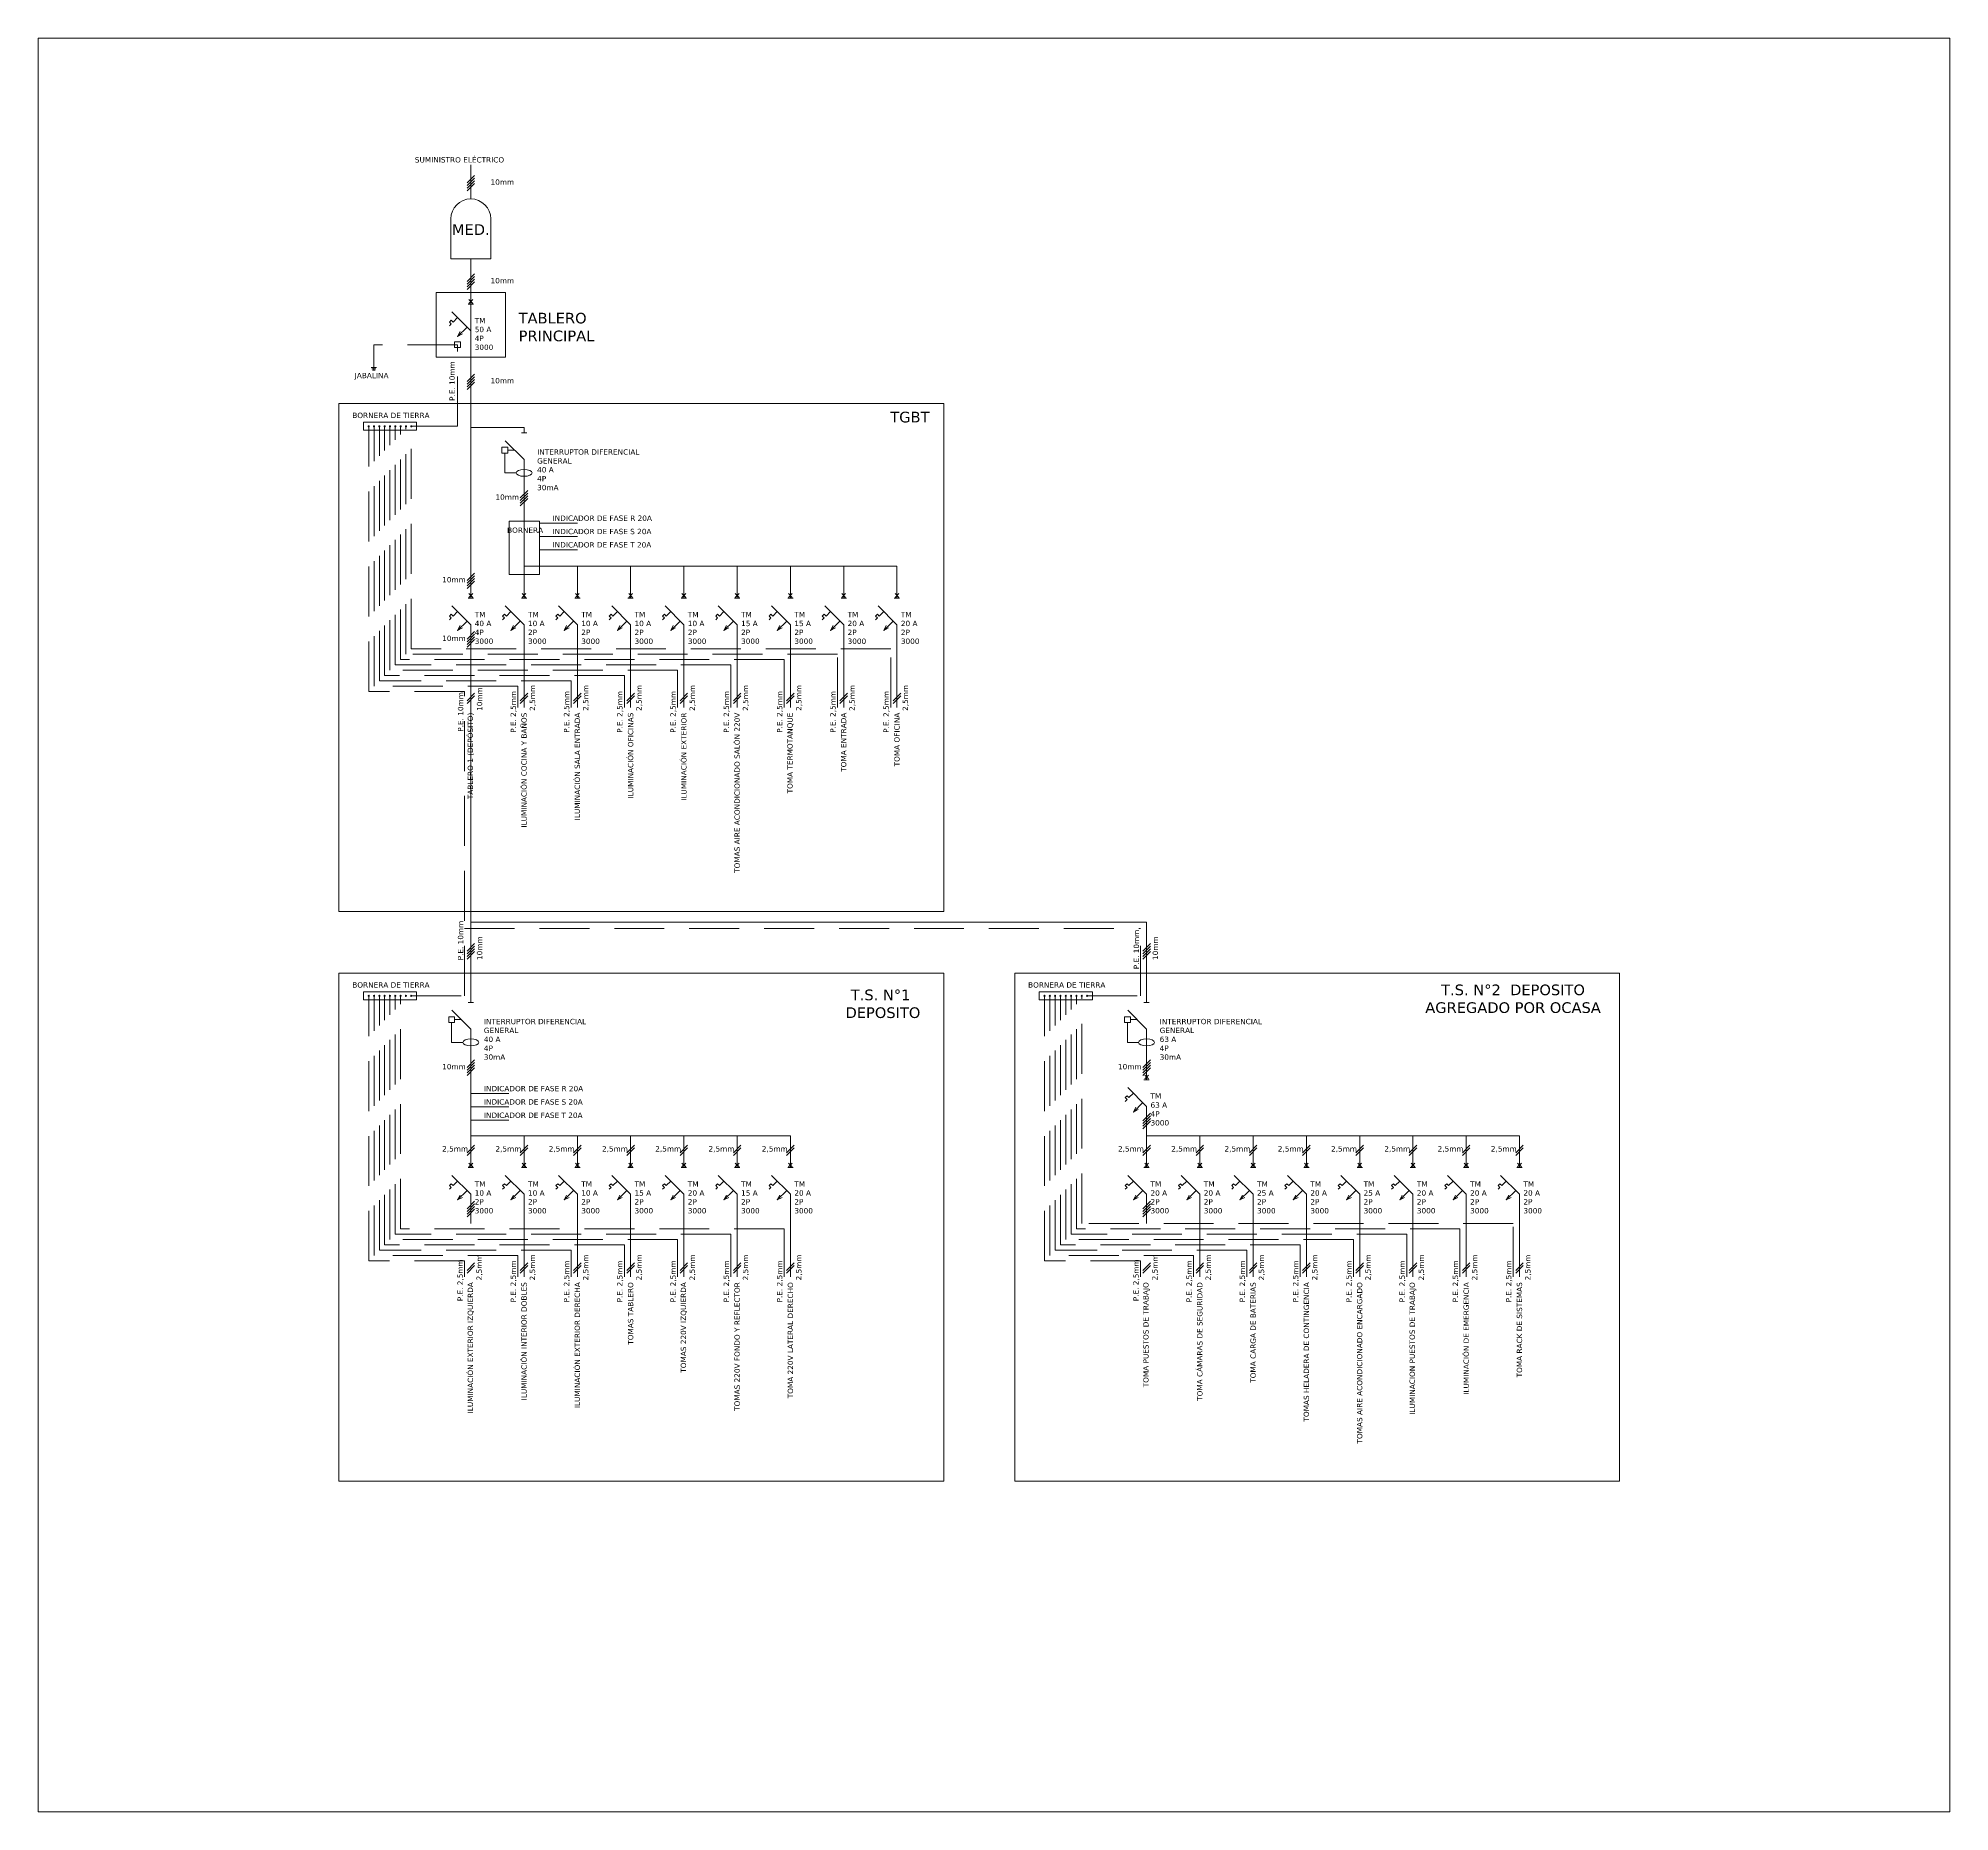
# Model space of a CAD drawing. Header units: millimetres. Extents: x 1972 to 5740, y 370 to 952.
# Drawn here: x 2844.2 to 2916, y 428.7 to 495.2 of the extents above; entities that cross this region are included whole.
import ezdxf

# ---------------------------------------------------------------- set-up
doc = ezdxf.new("R2010")
doc.units = ezdxf.units.MM
doc.header["$LTSCALE"] = 15
doc.linetypes.add('DASHED2', pattern=[0.375, 0.25, -0.125])
doc.layers.add('000 ALE PROYECCIONES', color=253, linetype='DASHED2', lineweight=9, true_color=0xa8a8a8)
doc.layers.add('000 ALE TEXTO', color=3, linetype='Continuous', lineweight=0)
doc.layers.add('1 TEXTO ELECTRICIDAD', color=54, linetype='Continuous', lineweight=9)
doc.styles.add('ARIAL', font='verdana.ttf')

# ---------------------------------------------------------------- blocks, each defined once
blk = doc.blocks.new('DISYUNTOR')
blk.add_line((-0.1, 2), (0.1, 2))
at = {"layer": '1 TEXTO ELECTRICIDAD'}
for p, q in [((0, 2), (0, 2.2)), ((0, 1), (-0.707, 1.707)), ((-0.719, 1.243), (-0.719, 0.5)), ((-0.354, 1.354), (-0.609, 1.354)), ((0, 0), (0, 1)), ((-0.719, 0.5), (-0.298, 0.5))]:
    blk.add_line(p, q, dxfattribs=at)
blk.add_lwpolyline([(-0.829, 1.464), (-0.609, 1.464), (-0.609, 1.243), (-0.829, 1.243)], close=True, dxfattribs=at)
blk.add_ellipse((0, 0.5), major_axis=(-0.298, 0), ratio=0.430576, dxfattribs=at)
blk = doc.blocks.new('TERMOMAGNETICA')
at = {"layer": '1 TEXTO ELECTRICIDAD'}
for p, q in [((-0.707, 0.807), (0, 0.1)), ((-0.1, 1.1), (0.1, 1.1)), ((-0.071, 1.271), (0.071, 1.129)), ((0.071, 1.271), (-0.071, 1.129)), ((0, 1.3), (0, 1.1)), ((-0.733, 0.498), (-0.804, 0.427)), ((-0.804, 0.427), (-0.733, 0.357)), ((-0.733, 0.357), (-0.804, 0.286)), ((-0.663, 0.427), (-0.733, 0.498)), ((-0.495, 0.595), (-0.663, 0.427)), ((-0.141, 0.241), (-0.495, -0.112)), ((-0.495, -0.112), (-0.401, 0.07)), ((0, 0.1), (0, 0)), ((-0.495, -0.112), (-0.313, -0.018))]:
    blk.add_line(p, q, dxfattribs=at)

msp = doc.modelspace()

# ---------------------------------------------------------------- linework, layer by layer
at = {"layer": '000 ALE PROYECCIONES', "ltscale": 0.5}
for p, q in [((2859.92694, 483.71424), (2856.78215, 483.71424)), ((2856.78215, 483.71424), (2856.78215, 482.75844)), ((2859.92694, 480.65326), (2859.92694, 483.71424)), ((2856.68215, 482.85844), (2856.88215, 482.85844)), ((2856.70715, 482.80844), (2856.85715, 482.80844)), ((2856.73215, 482.75844), (2856.83215, 482.75844)), ((2856.59276, 470.70486), (2856.59276, 480.63326)), ((2856.79276, 470.90486), (2856.79276, 480.63326)), ((2856.99276, 471.10486), (2856.99276, 480.63326)), ((2857.19276, 471.30486), (2857.19276, 480.63326)), ((2857.39276, 471.50486), (2857.39276, 480.63326)), ((2857.59276, 471.70486), (2857.59276, 480.63326)), ((2857.79276, 471.90486), (2857.79276, 480.63326)), ((2857.99276, 472.10486), (2857.99276, 480.63326)), ((2858.19276, 480.65326), (2859.92694, 480.65326)), ((2858.19276, 472.30486), (2858.19276, 480.63326)), ((2876.19276, 472.30486), (2858.19276, 472.30486)), ((2876.19276, 470.10486), (2876.19276, 472.30486)), ((2870.19276, 471.70486), (2857.59276, 471.70486)), ((2872.19276, 471.90486), (2857.79276, 471.90486)), ((2874.19276, 472.10486), (2857.99276, 472.10486)), ((2870.19276, 470.10486), (2870.19276, 471.70486)), ((2872.19276, 470.10486), (2872.19276, 471.90486)), ((2874.19276, 470.10486), (2874.19276, 472.10486)), ((2862.19276, 470.90486), (2856.79276, 470.90486)), ((2864.19276, 471.10486), (2856.99276, 471.10486)), ((2866.19276, 471.30486), (2857.19276, 471.30486)), ((2868.19276, 471.50486), (2857.39276, 471.50486)), ((2862.19276, 470.10486), (2862.19276, 470.90486)), ((2864.19276, 470.10486), (2864.19276, 471.10486)), ((2866.19276, 470.10486), (2866.19276, 471.30486)), ((2868.19276, 470.10486), (2868.19276, 471.50486)), ((2860.19276, 470.70486), (2856.59276, 470.70486)), ((2860.19276, 459.27834), (2860.19276, 470.70486)), ((2860.19276, 461.80268), (2885.56547, 461.80268)), ((2885.56547, 459.27834), (2885.56547, 461.80268)), ((2856.59276, 449.32994), (2856.59276, 459.25834)), ((2856.79276, 449.52994), (2856.79276, 459.25834)), ((2856.99276, 449.72994), (2856.99276, 459.25834)), ((2857.19276, 449.92994), (2857.19276, 459.25834)), ((2857.39276, 450.12994), (2857.39276, 459.25834)), ((2857.59276, 450.32994), (2857.59276, 459.25834)), ((2857.79276, 450.52994), (2857.79276, 459.25834)), ((2858.19276, 459.27834), (2860.19276, 459.27834)), ((2881.96547, 449.32994), (2881.96547, 459.25834)), ((2882.16547, 449.52994), (2882.16547, 459.25834)), ((2882.36547, 449.72994), (2882.36547, 459.25834)), ((2882.56547, 449.92994), (2882.56547, 459.25834)), ((2882.76547, 450.12994), (2882.76547, 459.25834)), ((2882.96547, 450.32994), (2882.96547, 459.25834)), ((2883.16547, 450.52994), (2883.16547, 459.25834)), ((2883.36547, 450.72994), (2883.36547, 459.25834)), ((2883.56547, 459.27834), (2885.56547, 459.27834)), ((2899.56547, 450.72994), (2883.36547, 450.72994)), ((2899.56547, 448.72994), (2899.56547, 450.72994)), ((2868.19276, 450.12994), (2857.39276, 450.12994)), ((2870.19276, 450.32994), (2857.59276, 450.32994)), ((2872.19276, 450.52994), (2857.79276, 450.52994)), ((2868.19276, 448.72994), (2868.19276, 450.12994)), ((2870.19276, 448.72994), (2870.19276, 450.32994)), ((2872.19276, 448.72994), (2872.19276, 450.52994)), ((2893.56547, 450.12994), (2882.76547, 450.12994)), ((2895.56547, 450.32994), (2882.96547, 450.32994)), ((2897.56547, 450.52994), (2883.16547, 450.52994)), ((2893.56547, 448.72994), (2893.56547, 450.12994)), ((2895.56547, 448.72994), (2895.56547, 450.32994)), ((2897.56547, 448.72994), (2897.56547, 450.52994)), ((2860.19276, 449.32994), (2856.59276, 449.32994)), ((2862.19276, 449.52994), (2856.79276, 449.52994)), ((2864.19276, 449.72994), (2856.99276, 449.72994)), ((2866.19276, 449.92994), (2857.19276, 449.92994)), ((2860.19276, 448.72994), (2860.19276, 449.32994)), ((2862.19276, 448.72994), (2862.19276, 449.52994)), ((2864.19276, 448.72994), (2864.19276, 449.72994)), ((2866.19276, 448.72994), (2866.19276, 449.92994)), ((2885.56547, 449.32994), (2881.96547, 449.32994)), ((2887.56547, 449.52994), (2882.16547, 449.52994)), ((2889.56547, 449.72994), (2882.36547, 449.72994)), ((2891.56547, 449.92994), (2882.56547, 449.92994)), ((2885.56547, 448.72994), (2885.56547, 449.32994)), ((2887.56547, 448.72994), (2887.56547, 449.52994)), ((2889.56547, 448.72994), (2889.56547, 449.72994)), ((2891.56547, 448.72994), (2891.56547, 449.92994))]:
    msp.add_line(p, q, dxfattribs=at)
at = {"layer": '1 TEXTO ELECTRICIDAD'}
for p, q in [((2860.42694, 489.18765), (2860.42694, 490.46934)), ((2860.28552, 489.78707), (2860.56836, 490.06992)), ((2860.28552, 489.68707), (2860.56836, 489.96992)), ((2860.28552, 489.58707), (2860.56836, 489.86992)), ((2860.28552, 489.48707), (2860.56836, 489.76992)), ((2859.67694, 488.43765), (2859.67694, 486.93765)), ((2861.17694, 486.93765), (2861.17694, 488.43765)), ((2859.67694, 486.93765), (2861.17694, 486.93765)), ((2860.42694, 486.93765), (2860.42694, 475.40486)), ((2860.28552, 486.08746), (2860.56836, 486.3703)), ((2860.28552, 485.98746), (2860.56836, 486.2703)), ((2860.28552, 485.88746), (2860.56836, 486.1703)), ((2860.28552, 485.78746), (2860.56836, 486.0703)), ((2860.28552, 482.33344), (2860.56836, 482.61629)), ((2860.28552, 482.23344), (2860.56836, 482.51629)), ((2860.28552, 482.13344), (2860.56836, 482.41629)), ((2860.28552, 482.03344), (2860.56836, 482.31629)), ((2855.47394, 481.5083), (2878.18273, 481.5083)), ((2855.47394, 462.44063), (2855.47394, 481.5083)), ((2878.18273, 481.5083), (2878.18273, 462.44063)), ((2856.39276, 480.80326), (2856.39276, 480.50326)), ((2858.39276, 480.80326), (2856.39276, 480.80326)), ((2856.39276, 480.50326), (2858.39276, 480.50326)), ((2858.39276, 480.50326), (2858.39276, 480.80326)), ((2862.42694, 480.60486), (2860.42694, 480.60486)), ((2862.28552, 477.96344), (2862.56836, 478.24628)), ((2862.28552, 477.86344), (2862.56836, 478.14628)), ((2862.28552, 477.76344), (2862.56836, 478.04628)), ((2862.42694, 478.40486), (2862.42694, 475.40486)), ((2862.28552, 477.66344), (2862.56836, 477.94628)), ((2863.00694, 477.02252), (2864.43815, 477.02252)), ((2863.00694, 476.52252), (2864.43815, 476.52252)), ((2863.00694, 476.52252), (2864.43815, 476.52252)), ((2863.00694, 476.02252), (2864.43815, 476.02252)), ((2863.00694, 476.02252), (2864.43815, 476.02252)), ((2860.28552, 474.86344), (2860.56836, 475.14628)), ((2860.42694, 474.40486), (2860.42694, 475.40486)), ((2862.42694, 475.40486), (2876.42694, 475.40486)), ((2862.42694, 474.40486), (2862.42694, 475.40486)), ((2864.42694, 474.40486), (2864.42694, 475.40486)), ((2866.42694, 474.40486), (2866.42694, 475.40486)), ((2868.42694, 474.40486), (2868.42694, 475.40486)), ((2870.42694, 474.40486), (2870.42694, 475.40486)), ((2872.42694, 474.40486), (2872.42694, 475.40486)), ((2874.42694, 474.40486), (2874.42694, 475.40486)), ((2876.42694, 474.40486), (2876.42694, 475.40486)), ((2860.28552, 474.76344), (2860.56836, 475.04628)), ((2860.28552, 474.66344), (2860.56836, 474.94628)), ((2860.28552, 474.56344), (2860.56836, 474.84628)), ((2860.42694, 473.10486), (2860.42694, 472.10486)), ((2862.42694, 473.10486), (2862.42694, 472.10486)), ((2864.42694, 473.10486), (2864.42694, 472.10486)), ((2866.42694, 473.10486), (2866.42694, 472.10486)), ((2868.42694, 473.10486), (2868.42694, 472.10486)), ((2870.42694, 473.10486), (2870.42694, 472.10486)), ((2872.42694, 473.10486), (2872.42694, 472.10486)), ((2874.42694, 473.10486), (2874.42694, 472.10486)), ((2876.42694, 473.10486), (2876.42694, 472.10486)), ((2860.28552, 472.66344), (2860.56836, 472.94628)), ((2860.28552, 472.56344), (2860.56836, 472.84628)), ((2860.28552, 472.46344), (2860.56836, 472.74628)), ((2860.28552, 472.36344), (2860.56836, 472.64628)), ((2860.42694, 472.10486), (2860.42694, 459.22994)), ((2862.42694, 472.10486), (2862.42694, 470.10486)), ((2864.42694, 472.10486), (2864.42694, 470.10486)), ((2866.42694, 472.10486), (2866.42694, 470.10486)), ((2868.42694, 472.10486), (2868.42694, 470.10486)), ((2870.42694, 472.10486), (2870.42694, 470.10486)), ((2872.42694, 472.10486), (2872.42694, 470.10486)), ((2874.42694, 472.10486), (2874.42694, 470.10486)), ((2876.42694, 472.10486), (2876.42694, 470.10486)), ((2860.28552, 470.35042), (2860.56836, 470.63327)), ((2860.28552, 470.25042), (2860.56836, 470.53327)), ((2862.28552, 470.35042), (2862.56836, 470.63327)), ((2862.28552, 470.25042), (2862.56836, 470.53327)), ((2864.28552, 470.35042), (2864.56836, 470.63327)), ((2864.28552, 470.25042), (2864.56836, 470.53327)), ((2866.28552, 470.35042), (2866.56836, 470.63327)), ((2866.28552, 470.25042), (2866.56836, 470.53327)), ((2868.28552, 470.35042), (2868.56836, 470.63327)), ((2868.28552, 470.25042), (2868.56836, 470.53327)), ((2870.28552, 470.35042), (2870.56836, 470.63327)), ((2870.28552, 470.25042), (2870.56836, 470.53327)), ((2872.28552, 470.35042), (2872.56836, 470.63327)), ((2872.28552, 470.25042), (2872.56836, 470.53327)), ((2874.28552, 470.35042), (2874.56836, 470.63327)), ((2874.28552, 470.25042), (2874.56836, 470.53327)), ((2876.28552, 470.35042), (2876.56836, 470.63327)), ((2876.28552, 470.25042), (2876.56836, 470.53327)), ((2860.42694, 466.12703), (2860.42694, 459.59423)), ((2878.18273, 462.44063), (2855.47394, 462.44063)), ((2860.42694, 462.03686), (2885.79964, 462.03686)), ((2885.79964, 459.22994), (2885.79964, 462.03686)), ((2860.28552, 460.95853), (2860.56836, 461.24137)), ((2860.28552, 460.85853), (2860.56836, 461.14137)), ((2860.28552, 460.75853), (2860.56836, 461.04137)), ((2860.28552, 460.65853), (2860.56836, 460.94137)), ((2885.65822, 460.95853), (2885.94106, 461.24137)), ((2885.65822, 460.85853), (2885.94106, 461.14137)), ((2885.65822, 460.75853), (2885.94106, 461.04137)), ((2885.65822, 460.65853), (2885.94106, 460.94137)), ((2855.47394, 460.13339), (2878.18273, 460.13339)), ((2855.47394, 441.06572), (2855.47394, 460.13339)), ((2878.18273, 460.13339), (2878.18273, 441.06572)), ((2880.84664, 460.13339), (2903.55544, 460.13339)), ((2880.84664, 441.06572), (2880.84664, 460.13339)), ((2903.55544, 460.13339), (2903.55544, 441.06572)), ((2856.39276, 459.42834), (2856.39276, 459.12834)), ((2858.39276, 459.42834), (2856.39276, 459.42834)), ((2858.39276, 459.12834), (2858.39276, 459.42834)), ((2881.76547, 459.42834), (2881.76547, 459.12834)), ((2883.76547, 459.42834), (2881.76547, 459.42834)), ((2883.76547, 459.12834), (2883.76547, 459.42834)), ((2856.39276, 459.12834), (2858.39276, 459.12834)), ((2881.76547, 459.12834), (2883.76547, 459.12834)), ((2860.28552, 456.58852), (2860.56836, 456.87136)), ((2860.28552, 456.48852), (2860.56836, 456.77136)), ((2860.28552, 456.38852), (2860.56836, 456.67136)), ((2860.28552, 456.28852), (2860.56836, 456.57136)), ((2860.42694, 457.02994), (2860.42694, 454.02994)), ((2885.65822, 456.58852), (2885.94106, 456.87136)), ((2885.65822, 456.48852), (2885.94106, 456.77136)), ((2885.65822, 456.38852), (2885.94106, 456.67136)), ((2885.65822, 456.28852), (2885.94106, 456.57136)), ((2885.79964, 457.02994), (2885.79964, 456.32994)), ((2860.42694, 455.6141), (2861.85815, 455.6141)), ((2860.42694, 455.1141), (2861.85815, 455.1141)), ((2860.42694, 455.1141), (2861.85815, 455.1141)), ((2885.79964, 455.02994), (2885.79964, 454.02994)), ((2860.42694, 454.6141), (2861.85815, 454.6141)), ((2860.42694, 454.6141), (2861.85815, 454.6141)), ((2885.65822, 454.58852), (2885.94106, 454.87136)), ((2885.65822, 454.48852), (2885.94106, 454.77136)), ((2885.65822, 454.38852), (2885.94106, 454.67136)), ((2885.65822, 454.28852), (2885.94106, 454.57136)), ((2860.28552, 453.38852), (2860.56836, 453.67136)), ((2860.42694, 454.02994), (2872.42694, 454.02994)), ((2860.42694, 453.02994), (2860.42694, 454.02994)), ((2862.28552, 453.38852), (2862.56836, 453.67136)), ((2862.42694, 453.02994), (2862.42694, 454.02994)), ((2864.28552, 453.38852), (2864.56836, 453.67136)), ((2864.42694, 453.02994), (2864.42694, 454.02994)), ((2866.28552, 453.38852), (2866.56836, 453.67136)), ((2866.42694, 453.02994), (2866.42694, 454.02994)), ((2868.28552, 453.38852), (2868.56836, 453.67136)), ((2868.42694, 453.02994), (2868.42694, 454.02994)), ((2870.28552, 453.38852), (2870.56836, 453.67136)), ((2870.42694, 453.02994), (2870.42694, 454.02994)), ((2872.28552, 453.38852), (2872.56836, 453.67136)), ((2872.42694, 453.02994), (2872.42694, 454.02994)), ((2885.65822, 453.38852), (2885.94106, 453.67136)), ((2885.79964, 454.02994), (2899.79964, 454.02994)), ((2885.79964, 453.02994), (2885.79964, 454.02994)), ((2887.65822, 453.38852), (2887.94106, 453.67136)), ((2887.79964, 453.02994), (2887.79964, 454.02994)), ((2889.65822, 453.38852), (2889.94106, 453.67136)), ((2889.79964, 453.02994), (2889.79964, 454.02994)), ((2891.65822, 453.38852), (2891.94106, 453.67136)), ((2891.79964, 453.02994), (2891.79964, 454.02994)), ((2893.65822, 453.38852), (2893.94106, 453.67136)), ((2893.79964, 453.02994), (2893.79964, 454.02994)), ((2895.65822, 453.38852), (2895.94106, 453.67136)), ((2895.79964, 453.02994), (2895.79964, 454.02994)), ((2897.65822, 453.38852), (2897.94106, 453.67136)), ((2897.79964, 453.02994), (2897.79964, 454.02994)), ((2899.65822, 453.38852), (2899.94106, 453.67136)), ((2899.79964, 453.02994), (2899.79964, 454.02994)), ((2860.28552, 453.28852), (2860.56836, 453.57136)), ((2862.28552, 453.28852), (2862.56836, 453.57136)), ((2864.28552, 453.28852), (2864.56836, 453.57136)), ((2866.28552, 453.28852), (2866.56836, 453.57136)), ((2868.28552, 453.28852), (2868.56836, 453.57136)), ((2870.28552, 453.28852), (2870.56836, 453.57136)), ((2872.28552, 453.28852), (2872.56836, 453.57136)), ((2885.65822, 453.28852), (2885.94106, 453.57136)), ((2887.65822, 453.28852), (2887.94106, 453.57136)), ((2889.65822, 453.28852), (2889.94106, 453.57136)), ((2891.65822, 453.28852), (2891.94106, 453.57136)), ((2893.65822, 453.28852), (2893.94106, 453.57136)), ((2895.65822, 453.28852), (2895.94106, 453.57136)), ((2897.65822, 453.28852), (2897.94106, 453.57136)), ((2899.65822, 453.28852), (2899.94106, 453.57136)), ((2860.28552, 451.28852), (2860.56836, 451.57136)), ((2860.28552, 451.18852), (2860.56836, 451.47136)), ((2860.42694, 451.72994), (2860.42694, 450.72994)), ((2862.42694, 451.72994), (2862.42694, 450.72994)), ((2864.42694, 451.72994), (2864.42694, 450.72994)), ((2866.42694, 451.72994), (2866.42694, 450.72994)), ((2868.42694, 451.72994), (2868.42694, 450.72994)), ((2870.42694, 451.72994), (2870.42694, 450.72994)), ((2872.42694, 451.72994), (2872.42694, 450.72994)), ((2885.65822, 451.28852), (2885.94106, 451.57136)), ((2885.65822, 451.18852), (2885.94106, 451.47136)), ((2885.79964, 451.72994), (2885.79964, 450.72994)), ((2887.79964, 451.72994), (2887.79964, 450.72994)), ((2889.79964, 451.72994), (2889.79964, 450.72994)), ((2891.79964, 451.72994), (2891.79964, 450.72994)), ((2893.79964, 451.72994), (2893.79964, 450.72994)), ((2895.79964, 451.72994), (2895.79964, 450.72994)), ((2897.79964, 451.72994), (2897.79964, 450.72994)), ((2899.79964, 451.72994), (2899.79964, 450.72994)), ((2860.28552, 451.08852), (2860.56836, 451.37136)), ((2860.28552, 450.98852), (2860.56836, 451.27136)), ((2862.42694, 450.72994), (2862.42694, 448.72994)), ((2864.42694, 450.72994), (2864.42694, 448.72994)), ((2866.42694, 450.72994), (2866.42694, 448.72994)), ((2868.42694, 450.72994), (2868.42694, 448.72994)), ((2870.42694, 450.72994), (2870.42694, 448.72994)), ((2872.42694, 450.72994), (2872.42694, 448.72994)), ((2885.65822, 451.08852), (2885.94106, 451.37136)), ((2885.65822, 450.98852), (2885.94106, 451.27136)), ((2887.79964, 450.72994), (2887.79964, 448.72994)), ((2889.79964, 450.72994), (2889.79964, 448.72994)), ((2891.79964, 450.72994), (2891.79964, 448.72994)), ((2893.79964, 450.72994), (2893.79964, 448.72994)), ((2895.79964, 450.72994), (2895.79964, 448.72994)), ((2897.79964, 450.72994), (2897.79964, 448.72994)), ((2899.79964, 450.72994), (2899.79964, 448.72994)), ((2860.28552, 448.97551), (2860.56836, 449.25835)), ((2860.28552, 448.87551), (2860.56836, 449.15835)), ((2862.28552, 448.97551), (2862.56836, 449.25835)), ((2862.28552, 448.87551), (2862.56836, 449.15835)), ((2864.28552, 448.97551), (2864.56836, 449.25835)), ((2864.28552, 448.87551), (2864.56836, 449.15835)), ((2866.28552, 448.97551), (2866.56836, 449.25835)), ((2866.28552, 448.87551), (2866.56836, 449.15835)), ((2868.28552, 448.97551), (2868.56836, 449.25835)), ((2868.28552, 448.87551), (2868.56836, 449.15835)), ((2870.28552, 448.97551), (2870.56836, 449.25835)), ((2870.28552, 448.87551), (2870.56836, 449.15835)), ((2872.28552, 448.97551), (2872.56836, 449.25835)), ((2872.28552, 448.87551), (2872.56836, 449.15835)), ((2885.65822, 448.97551), (2885.94106, 449.25835)), ((2885.65822, 448.87551), (2885.94106, 449.15835)), ((2887.65822, 448.97551), (2887.94106, 449.25835)), ((2887.65822, 448.87551), (2887.94106, 449.15835)), ((2889.65822, 448.97551), (2889.94106, 449.25835)), ((2889.65822, 448.87551), (2889.94106, 449.15835)), ((2891.65822, 448.97551), (2891.94106, 449.25835)), ((2891.65822, 448.87551), (2891.94106, 449.15835)), ((2893.65822, 448.97551), (2893.94106, 449.25835)), ((2893.65822, 448.87551), (2893.94106, 449.15835)), ((2895.65822, 448.97551), (2895.94106, 449.25835)), ((2895.65822, 448.87551), (2895.94106, 449.15835)), ((2897.65822, 448.97551), (2897.94106, 449.25835)), ((2897.65822, 448.87551), (2897.94106, 449.15835)), ((2899.65822, 448.97551), (2899.94106, 449.25835)), ((2899.65822, 448.87551), (2899.94106, 449.15835)), ((2878.18273, 441.06572), (2855.47394, 441.06572)), ((2903.55544, 441.06572), (2880.84664, 441.06572))]:
    msp.add_line(p, q, dxfattribs=at)
for points in [[(2844.18585, 495.21809), (2915.95468, 495.21809), (2915.95468, 428.65537), (2844.18585, 428.65537)], [(2859.12371, 485.67326), (2861.73017, 485.67326), (2861.73017, 483.25126), (2859.12371, 483.25126)], [(2859.81814, 483.82303), (2860.03573, 483.82303), (2860.03573, 483.60545), (2859.81814, 483.60545)], [(2861.86467, 477.09366), (2863.00694, 477.09366), (2863.00694, 475.09366), (2861.86467, 475.09366)]]:
    msp.add_lwpolyline(points, close=True, dxfattribs=at)
for centre in [(2856.59276, 480.65326), (2856.79276, 480.65326), (2856.99276, 480.65326), (2857.19276, 480.65326), (2857.39276, 480.65326), (2857.59276, 480.65326), (2857.79276, 480.65326), (2857.99276, 480.65326), (2858.19276, 480.65326), (2856.59276, 459.27834), (2856.79276, 459.27834), (2856.99276, 459.27834), (2857.19276, 459.27834), (2857.39276, 459.27834), (2857.59276, 459.27834), (2857.79276, 459.27834), (2857.99276, 459.27834), (2858.19276, 459.27834), (2881.96547, 459.27834), (2882.16547, 459.27834), (2882.36547, 459.27834), (2882.56547, 459.27834), (2882.76547, 459.27834), (2882.96547, 459.27834), (2883.16547, 459.27834), (2883.36547, 459.27834), (2883.56547, 459.27834)]:
    msp.add_circle(centre, 0.02, dxfattribs=at)
msp.add_arc((2860.42694, 488.43765), 0.75, 0, 180, dxfattribs=at)

# ---------------------------------------------------------------- block references
for name, p in [('TERMOMAGNETICA', (2860.42694, 484.13765)), ('DISYUNTOR', (2862.42694, 478.40486)), ('TERMOMAGNETICA', (2860.42694, 473.10486)), ('TERMOMAGNETICA', (2862.42694, 473.10486)), ('TERMOMAGNETICA', (2864.42694, 473.10486)), ('TERMOMAGNETICA', (2866.42694, 473.10486)), ('TERMOMAGNETICA', (2868.42694, 473.10486)), ('TERMOMAGNETICA', (2870.42694, 473.10486)), ('TERMOMAGNETICA', (2872.42694, 473.10486)), ('TERMOMAGNETICA', (2874.42694, 473.10486)), ('TERMOMAGNETICA', (2876.42694, 473.10486)), ('DISYUNTOR', (2860.42694, 457.02994)), ('DISYUNTOR', (2885.79964, 457.02994)), ('TERMOMAGNETICA', (2885.79964, 455.02994)), ('TERMOMAGNETICA', (2860.42694, 451.72994)), ('TERMOMAGNETICA', (2862.42694, 451.72994)), ('TERMOMAGNETICA', (2864.42694, 451.72994)), ('TERMOMAGNETICA', (2866.42694, 451.72994)), ('TERMOMAGNETICA', (2868.42694, 451.72994)), ('TERMOMAGNETICA', (2870.42694, 451.72994)), ('TERMOMAGNETICA', (2872.42694, 451.72994)), ('TERMOMAGNETICA', (2885.79964, 451.72994)), ('TERMOMAGNETICA', (2887.79964, 451.72994)), ('TERMOMAGNETICA', (2889.79964, 451.72994)), ('TERMOMAGNETICA', (2891.79964, 451.72994)), ('TERMOMAGNETICA', (2893.79964, 451.72994)), ('TERMOMAGNETICA', (2895.79964, 451.72994)), ('TERMOMAGNETICA', (2897.79964, 451.72994)), ('TERMOMAGNETICA', (2899.79964, 451.72994))]:
    msp.add_blockref(name, p, dxfattribs=at)

# ---------------------------------------------------------------- texts
at = {"layer": '000 ALE TEXTO', "attachment_point": 5, "style": 'ARIAL'}
for s, width, heights, insert, char_height in [('\\pxql;SUMINISTRO ELÉCTRICO', 4.2007262, [1.64933], (2860.42694, 490.65368), 0.2), ('\\pxql;10mm', 1.5, [1.64933], (2861.91903, 489.81807), 0.2), ('MED.', 1.5, [0.95], (2860.42694, 488.03679), 0.4), ('\\pxql;10mm', 1.5, [1.64933], (2861.91903, 486.11845), 0.2), ('\\pxql;TM\\P50 A\\P4P\\P3000', 1.5, [1.64933], (2861.32414, 484.119), 0.2), ('\\pxql;TABLERO PRINCIPAL', 4.2007262, [1.64933], (2864.3228, 484.37659), 0.4), ('\\pxql;JABALINA', 4.2007262, [1.64933], (2858.16712, 482.53216), 0.2), ('\\pxql;10mm', 1.5, [1.64933], (2861.91903, 482.36444), 0.2), ('\\pxql;BORNERA DE TIERRA', 4.2007262, [1.64933], (2858.0775, 481.06073), 0.2), ('\\pxql;TGBT', 4.2007262, [1.64933], (2878.27611, 480.99575), 0.4), ('\\pxql;INTERRUPTOR DIFERENCIAL\\PGENERAL\\P40 A\\P4P\\P30mA', 4.2007262, [1.64933], (2865.01722, 479.02018), 0.2), ('\\pxql;10mm', 1.5, [1.64933], (2862.10247, 477.99443), 0.2), ('\\pxql;INDICADOR DE FASE R 20A', 4.2007262, [1.64933], (2865.59722, 477.20353), 0.2), ('\\pxql;BORNERA', 4.2007262, [1.64933], (2863.89022, 476.75272), 0.2), ('\\pxql;INDICADOR DE FASE S 20A', 4.2007262, [1.64933], (2865.59722, 476.70353), 0.2), ('\\pxql;INDICADOR DE FASE T 20A', 4.2007262, [1.64933], (2865.59722, 476.20353), 0.2), ('\\pxql;10mm', 1.5, [1.64933], (2860.10247, 474.89443), 0.2), ('\\pxql;TM\\P40 A\\P4P\\P3000', 1.5, [1.64933], (2861.32414, 473.08621), 0.2), ('\\pxql;TM\\P10 A\\P2P\\P3000', 1.5, [1.64933], (2863.32414, 473.08621), 0.2), ('\\pxql;TM\\P10 A\\P2P\\P3000', 1.5, [1.64933], (2865.32414, 473.08621), 0.2), ('\\pxql;TM\\P10 A\\P2P\\P3000', 1.5, [1.64933], (2867.32414, 473.08621), 0.2), ('\\pxql;TM\\P10 A\\P2P\\P3000', 1.5, [1.64933], (2869.32414, 473.08621), 0.2), ('\\pxql;TM\\P15 A\\P2P\\P3000', 1.5, [1.64933], (2871.32414, 473.08621), 0.2), ('\\pxql;TM\\P15 A\\P2P\\P3000', 1.5, [1.64933], (2873.32414, 473.08621), 0.2), ('\\pxql;TM\\P20 A\\P2P\\P3000', 1.5, [1.64933], (2875.32414, 473.08621), 0.2), ('\\pxql;TM\\P20 A\\P2P\\P3000', 1.5, [1.64933], (2877.32414, 473.08621), 0.2), ('\\pxql;10mm', 1.5, [1.64933], (2860.10247, 472.69443), 0.2), ('\\pxql;BORNERA DE TIERRA', 4.2007262, [1.64933], (2858.0775, 459.68581), 0.2), ('T.S. N°1  DEPOSITO', 4.2007262, [1.64933], (2875.90037, 458.97634), 0.4), ('\\pxql;BORNERA DE TIERRA', 4.2007262, [1.64933], (2883.4502, 459.68581), 0.2), ('T.S. N°2  DEPOSITO\\PAGREGADO POR OCASA', 6.97797, [3.21166], (2899.55735, 459.16539), 0.4), ('\\pxql;INTERRUPTOR DIFERENCIAL\\PGENERAL\\P40 A\\P4P\\P30mA', 4.2007262, [1.64933], (2863.01722, 457.64526), 0.2), ('\\pxql;INTERRUPTOR DIFERENCIAL\\PGENERAL\\P63 A\\P4P\\P30mA', 4.2007262, [1.64933], (2888.38993, 457.64526), 0.2), ('\\pxql;10mm', 1.5, [1.64933], (2860.10247, 456.61951), 0.2), ('\\pxql;10mm', 1.5, [1.64933], (2885.47517, 456.61951), 0.2), ('\\pxql;INDICADOR DE FASE R 20A', 4.2007262, [1.64933], (2863.01722, 455.79512), 0.2), ('\\pxql;INDICADOR DE FASE S 20A', 4.2007262, [1.64933], (2863.01722, 455.29512), 0.2), ('\\pxql;TM\\P63 A\\P4P\\P3000', 1.5, [1.64933], (2886.69684, 455.0113), 0.2), ('\\pxql;INDICADOR DE FASE T 20A', 4.2007262, [1.64933], (2863.01722, 454.79512), 0.2), ('\\pxql;2,5mm', 1.5, [1.64933], (2860.10247, 453.51951), 0.2), ('\\pxql;2,5mm', 1.5, [1.64933], (2862.10247, 453.51951), 0.2), ('\\pxql;2,5mm', 1.5, [1.64933], (2864.10247, 453.51951), 0.2), ('\\pxql;2,5mm', 1.5, [1.64933], (2866.10247, 453.51951), 0.2), ('\\pxql;2,5mm', 1.5, [1.64933], (2868.10247, 453.51951), 0.2), ('\\pxql;2,5mm', 1.5, [1.64933], (2870.10247, 453.51951), 0.2), ('\\pxql;2,5mm', 1.5, [1.64933], (2872.10247, 453.51951), 0.2), ('\\pxql;2,5mm', 1.5, [1.64933], (2885.47517, 453.51951), 0.2), ('\\pxql;2,5mm', 1.5, [1.64933], (2887.47517, 453.51951), 0.2), ('\\pxql;2,5mm', 1.5, [1.64933], (2889.47517, 453.51951), 0.2), ('\\pxql;2,5mm', 1.5, [1.64933], (2891.47517, 453.51951), 0.2), ('\\pxql;2,5mm', 1.5, [1.64933], (2893.47517, 453.51951), 0.2), ('\\pxql;2,5mm', 1.5, [1.64933], (2895.47517, 453.51951), 0.2), ('\\pxql;2,5mm', 1.5, [1.64933], (2897.47517, 453.51951), 0.2), ('\\pxql;2,5mm', 1.5, [1.64933], (2899.47517, 453.51951), 0.2), ('\\pxql;TM\\P10 A\\P2P\\P3000', 1.5, [1.64933], (2861.32414, 451.7113), 0.2), ('\\pxql;TM\\P10 A\\P2P\\P3000', 1.5, [1.64933], (2863.32414, 451.7113), 0.2), ('\\pxql;TM\\P10 A\\P2P\\P3000', 1.5, [1.64933], (2865.32414, 451.7113), 0.2), ('\\pxql;TM\\P15 A\\P2P\\P3000', 1.5, [1.64933], (2867.32414, 451.7113), 0.2), ('\\pxql;TM\\P20 A\\P2P\\P3000', 1.5, [1.64933], (2869.32414, 451.7113), 0.2), ('\\pxql;TM\\P15 A\\P2P\\P3000', 1.5, [1.64933], (2871.32414, 451.7113), 0.2), ('\\pxql;TM\\P20 A\\P2P\\P3000', 1.5, [1.64933], (2873.32414, 451.7113), 0.2), ('\\pxql;TM\\P20 A\\P2P\\P3000', 1.5, [1.64933], (2886.69684, 451.7113), 0.2), ('\\pxql;TM\\P20 A\\P2P\\P3000', 1.5, [1.64933], (2888.69684, 451.7113), 0.2), ('\\pxql;TM\\P25 A\\P2P\\P3000', 1.5, [1.64933], (2890.69684, 451.7113), 0.2), ('\\pxql;TM\\P20 A\\P2P\\P3000', 1.5, [1.64933], (2892.69684, 451.7113), 0.2), ('\\pxql;TM\\P25 A\\P2P\\P3000', 1.5, [1.64933], (2894.69684, 451.7113), 0.2), ('\\pxql;TM\\P20 A\\P2P\\P3000', 1.5, [1.64933], (2896.69684, 451.7113), 0.2), ('\\pxql;TM\\P20 A\\P2P\\P3000', 1.5, [1.64933], (2898.69684, 451.7113), 0.2), ('\\pxql;TM\\P20 A\\P2P\\P3000', 1.5, [1.64933], (2900.69684, 451.7113), 0.2)]:
    msp.add_mtext_dynamic_manual_height_columns(s, width=width, gutter_width=2, heights=heights, dxfattribs=dict(at, insert=insert, char_height=char_height))
at = {"layer": '000 ALE TEXTO', "char_height": 0.2, "rotation": 90, "style": 'ARIAL'}
for s, width, insert, attachment_point in [('\\pxi-3,l4,ql,t4;P.E.^I10mm', 4.2007262, (2859.72701, 483.50717), 5), ('\\pxql;10mm', 1.5, (2860.75616, 470.72281), 5), ('\\pxql;2,5mm', 1.5, (2862.75616, 470.72281), 5), ('\\pxql;2,5mm', 1.5, (2864.75616, 470.72281), 5), ('\\pxql;2,5mm', 1.5, (2866.75616, 470.72281), 5), ('\\pxql;2,5mm', 1.5, (2868.75616, 470.72281), 5), ('\\pxql;2,5mm', 1.5, (2870.75616, 470.72281), 5), ('\\pxql;2,5mm', 1.5, (2872.75616, 470.72281), 5), ('\\pxql;2,5mm', 1.5, (2874.75616, 470.72281), 5), ('\\pxql;2,5mm', 1.5, (2876.75616, 470.72281), 5), ('\\pxi-3,l4,ql,t4;P.E.^I10mm', 4.2007262, (2860.04326, 471.09125), 5), ('\\pxi-3,l4,ql,t4;P.E.^I2,5mm', 4.2007262, (2862.03683, 471.04801), 5), ('\\pxi-3,l4,ql,t4;P.E.^I2,5mm', 4.2007262, (2864.03683, 471.04801), 5), ('\\pxi-3,l4,ql,t4;P.E.^I2,5mm', 4.2007262, (2866.03683, 471.04801), 5), ('\\pxi-3,l4,ql,t4;P.E.^I2,5mm', 4.2007262, (2868.03683, 471.04801), 5), ('\\pxi-3,l4,ql,t4;P.E.^I2,5mm', 4.2007262, (2870.03683, 471.04801), 5), ('\\pxi-3,l4,ql,t4;P.E.^I2,5mm', 4.2007262, (2872.03683, 471.04801), 5), ('\\pxi-3,l4,ql,t4;P.E.^I2,5mm', 4.2007262, (2874.03683, 471.04801), 5), ('\\pxi-3,l4,ql,t4;P.E.^I2,5mm', 4.2007262, (2876.03683, 471.04801), 5), ('TABLERO 1 (DEPÓSITO)', 6.2015596, (2860.42694, 469.90486), 6), ('ILUMINACIÓN COCINA Y BAÑOS', 6.2015596, (2862.42694, 469.90486), 6), ('ILUMINACIÓN SALA ENTRADA', 6.2015596, (2864.42694, 469.90486), 6), ('ILUMINACIÓN OFICINAS', 6.2015596, (2866.42694, 469.90486), 6), ('ILUMINACIÓN EXTERIOR', 6.2015596, (2868.42694, 469.90486), 6), ('TOMAS AIRE ACONDICIONADO SALÓN 220V', 6.2015596, (2870.42694, 469.90486), 6), ('TOMA TERMOTANQUE', 6.2015596, (2872.42694, 469.90486), 6), ('TOMA ENTRADA', 6.2015596, (2874.42694, 469.90486), 6), ('TOMA OFICINA', 6.2015596, (2876.42694, 469.90486), 6), ('\\pxi-3,l4,ql,t4;P.E.^I10mm', 4.2007262, (2860.04326, 462.51165), 5), ('\\pxql;10mm', 1.5, (2860.75616, 461.3731), 5), ('\\pxi-3,l4,ql,t4;P.E.^I10mm', 4.2007262, (2885.41596, 462.17582), 5), ('\\pxql;10mm', 1.5, (2886.12886, 461.3731), 5), ('\\pxi-3,l4,ql,t4;P.E.^I2,5mm', 4.2007262, (2860.04326, 449.71633), 5), ('\\pxql;2,5mm', 1.5, (2860.75616, 449.34789), 5), ('\\pxi-3,l4,ql,t4;P.E.^I2,5mm', 4.2007262, (2862.03683, 449.6731), 5), ('\\pxql;2,5mm', 1.5, (2862.75616, 449.34789), 5), ('\\pxi-3,l4,ql,t4;P.E.^I2,5mm', 4.2007262, (2864.03683, 449.6731), 5), ('\\pxql;2,5mm', 1.5, (2864.75616, 449.34789), 5), ('\\pxi-3,l4,ql,t4;P.E.^I2,5mm', 4.2007262, (2866.03683, 449.6731), 5), ('\\pxql;2,5mm', 1.5, (2866.75616, 449.34789), 5), ('\\pxi-3,l4,ql,t4;P.E.^I2,5mm', 4.2007262, (2868.03683, 449.6731), 5), ('\\pxql;2,5mm', 1.5, (2868.75616, 449.34789), 5), ('\\pxi-3,l4,ql,t4;P.E.^I2,5mm', 4.2007262, (2870.03683, 449.6731), 5), ('\\pxql;2,5mm', 1.5, (2870.75616, 449.34789), 5), ('\\pxi-3,l4,ql,t4;P.E.^I2,5mm', 4.2007262, (2872.03683, 449.6731), 5), ('\\pxql;2,5mm', 1.5, (2872.75616, 449.34789), 5), ('\\pxi-3,l4,ql,t4;P.E.^I2,5mm', 4.2007262, (2885.41596, 449.71633), 5), ('\\pxql;2,5mm', 1.5, (2886.12886, 449.34789), 5), ('\\pxi-3,l4,ql,t4;P.E.^I2,5mm', 4.2007262, (2887.40953, 449.6731), 5), ('\\pxql;2,5mm', 1.5, (2888.12886, 449.34789), 5), ('\\pxi-3,l4,ql,t4;P.E.^I2,5mm', 4.2007262, (2889.40953, 449.6731), 5), ('\\pxql;2,5mm', 1.5, (2890.12886, 449.34789), 5), ('\\pxi-3,l4,ql,t4;P.E.^I2,5mm', 4.2007262, (2891.40953, 449.6731), 5), ('\\pxql;2,5mm', 1.5, (2892.12886, 449.34789), 5), ('\\pxi-3,l4,ql,t4;P.E.^I2,5mm', 4.2007262, (2893.40953, 449.6731), 5), ('\\pxql;2,5mm', 1.5, (2894.12886, 449.34789), 5), ('\\pxi-3,l4,ql,t4;P.E.^I2,5mm', 4.2007262, (2895.40953, 449.6731), 5), ('\\pxql;2,5mm', 1.5, (2896.12886, 449.34789), 5), ('\\pxi-3,l4,ql,t4;P.E.^I2,5mm', 4.2007262, (2897.40953, 449.6731), 5), ('\\pxql;2,5mm', 1.5, (2898.12886, 449.34789), 5), ('\\pxi-3,l4,ql,t4;P.E.^I2,5mm', 4.2007262, (2899.40953, 449.6731), 5), ('\\pxql;2,5mm', 1.5, (2900.12886, 449.34789), 5), ('ILUMINACIÓN EXTERIOR IZQUIERDA', 6.2015596, (2860.42694, 448.52994), 6), ('ILUMINACIÓN INTERIOR DOBLES', 6.2015596, (2862.42694, 448.52994), 6), ('ILUMINACIÓN EXTERIOR DERECHA', 6.2015596, (2864.42694, 448.52994), 6), ('TOMAS TABLERO', 6.2015596, (2866.42694, 448.52994), 6), ('TOMAS 220V IZQUIERDA', 6.2015596, (2868.42694, 448.52994), 6), ('TOMAS 220V FONDO Y REFLECTOR', 6.2015596, (2870.42694, 448.52994), 6), ('TOMA 220V LATERAL DERECHO', 6.2015596, (2872.42694, 448.52994), 6), ('TOMA PUESTOS DE TRABAJO', 6.2015596, (2885.79964, 448.52994), 6), ('TOMA CÁMARAS DE SEGURIDAD', 6.2015596, (2887.79964, 448.52994), 6), ('TOMA CARGA DE BATERIAS', 6.2015596, (2889.79964, 448.52994), 6), ('TOMAS HELADERA DE CONTINGENCIA', 6.2015596, (2891.79964, 448.52994), 6), ('TOMAS AIRE ACONDICIONADO ENCARGADO', 6.2015596, (2893.79964, 448.52994), 6), ('ILUMINACION PUESTOS DE TRABAJO', 6.2015596, (2895.79964, 448.52994), 6), ('ILUMINACIÓN DE EMERGENCIA', 6.2015596, (2897.79964, 448.52994), 6), ('TOMA RACK DE SISTEMAS', 6.2015596, (2899.79964, 448.52994), 6)]:
    msp.add_mtext_dynamic_manual_height_columns(s, width=width, gutter_width=2, heights=[1.64933], dxfattribs=dict(at, insert=insert, attachment_point=attachment_point))

doc.saveas('drawing.dxf')
